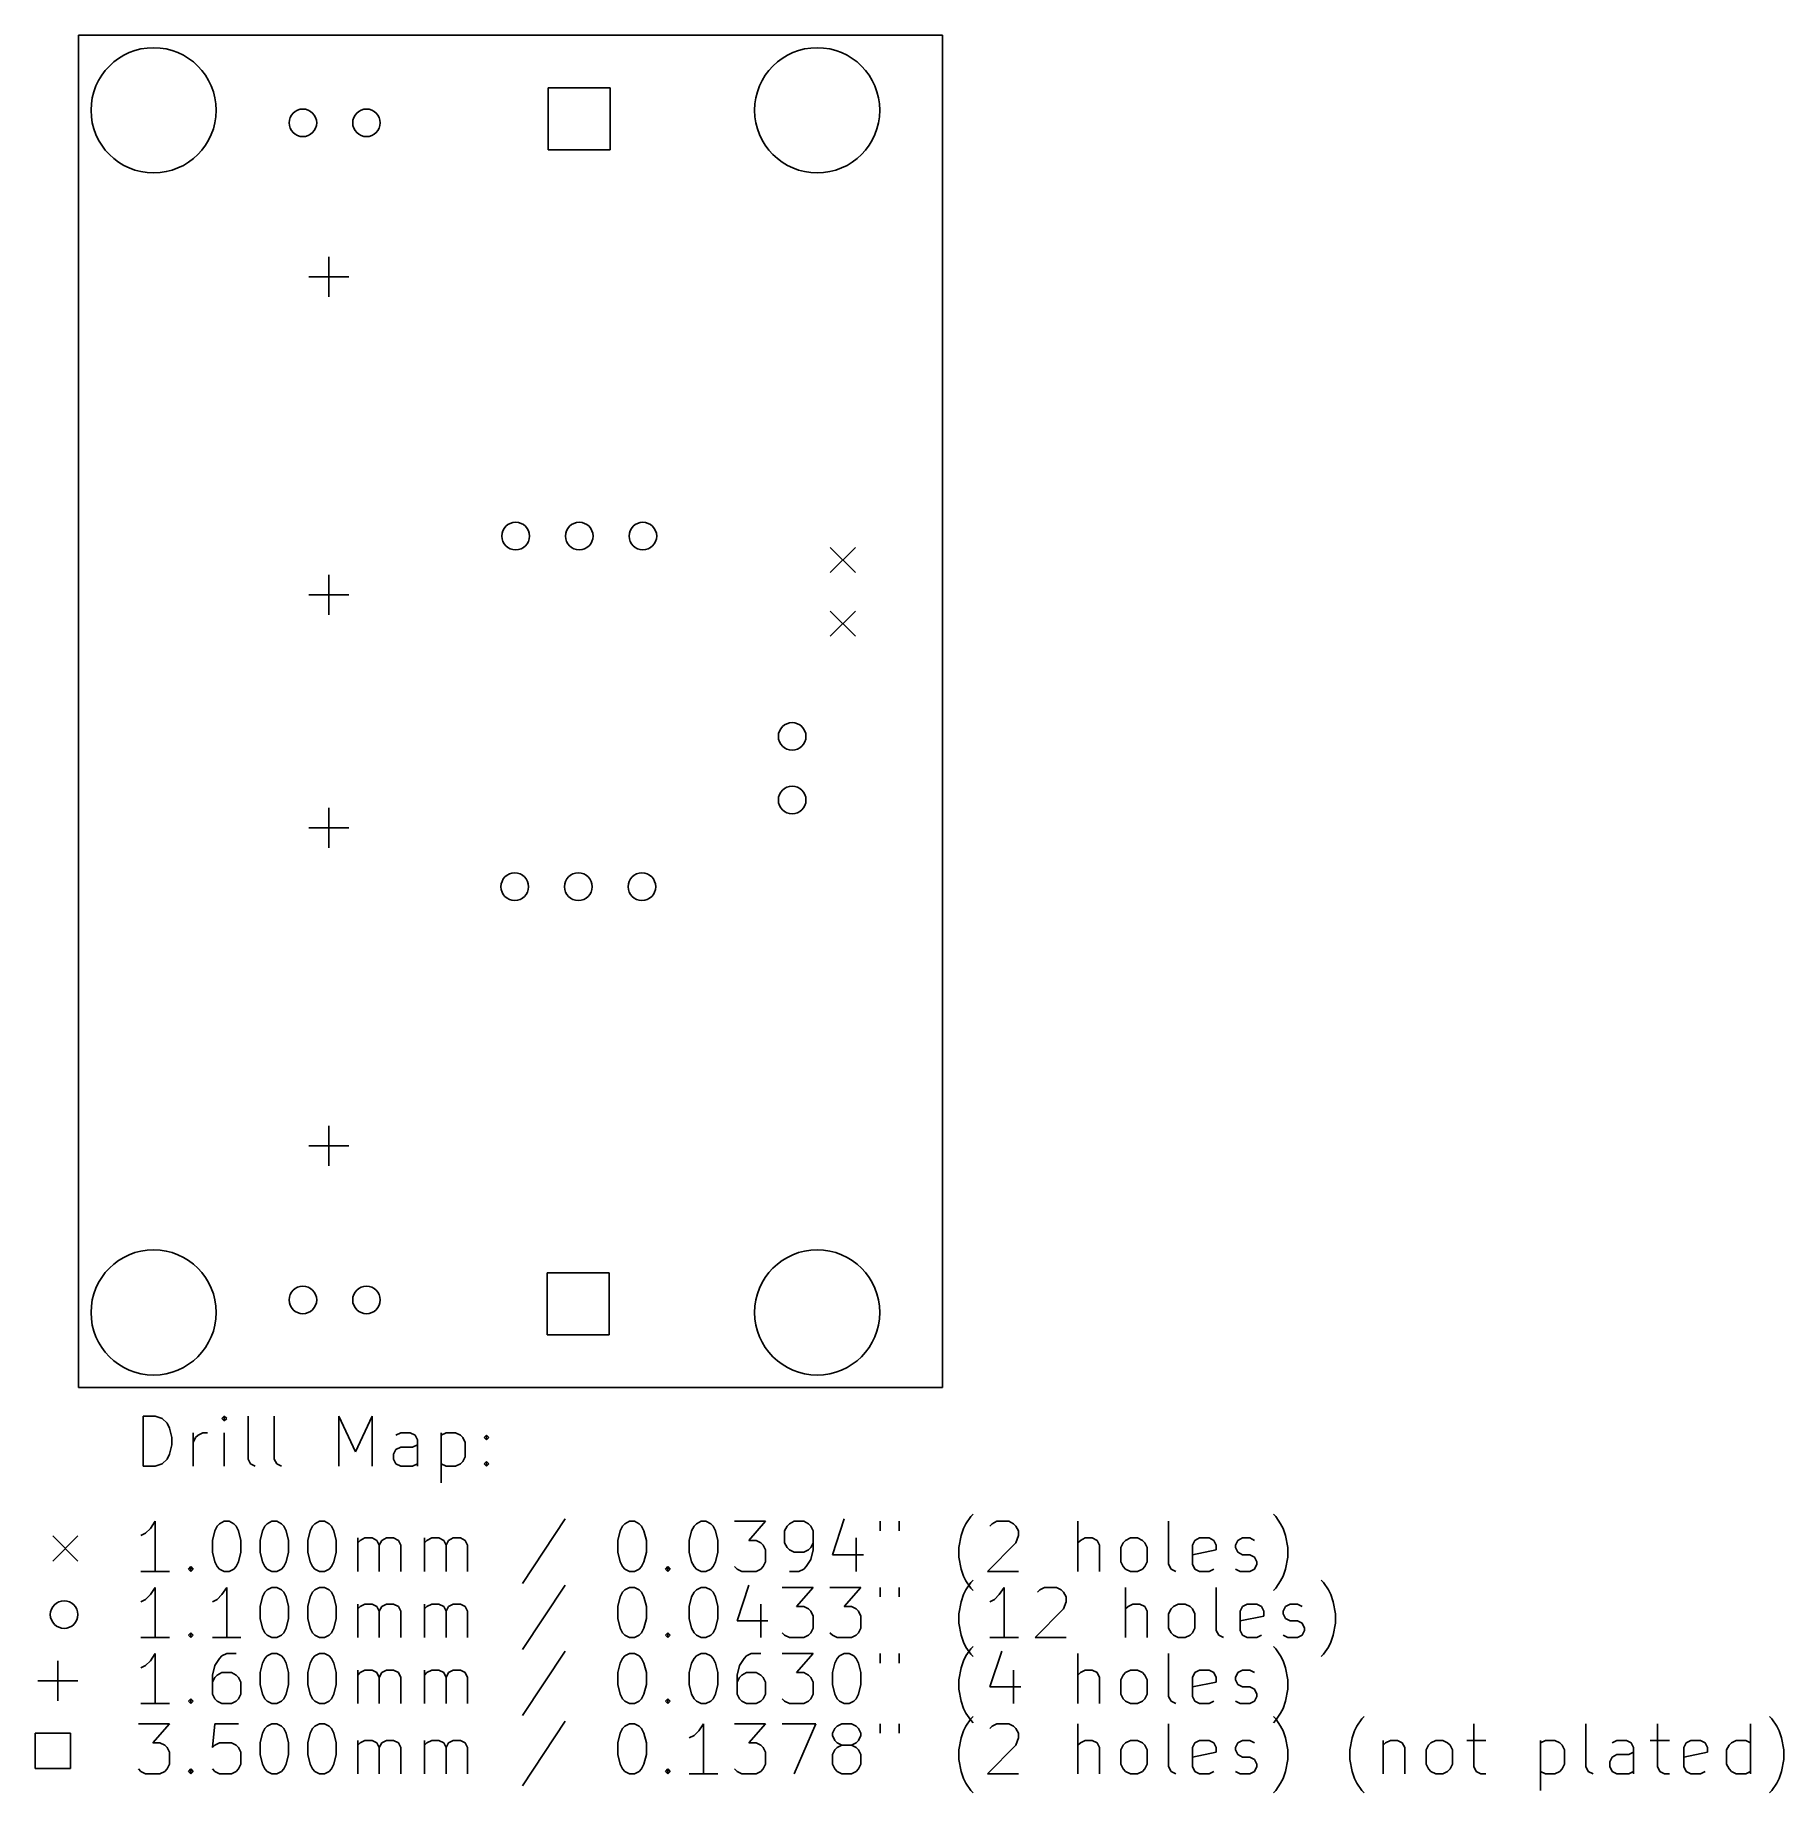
# Model space of a CAD drawing. Extents: x 5.15 to 7.9, y -4.38 to -1.61.
import ezdxf

# ---------------------------------------------------------------- set-up
doc = ezdxf.new("R2010")
doc.units = 0
doc.header["$MEASUREMENT"] = 0
doc.layers.add('BLACK', color=7, linetype='CONTINUOUS')

msp = doc.modelspace()

# ---------------------------------------------------------------- linework, layer by layer
at = {"layer": 'BLACK', "linetype": 'CONTINUOUS'}
for p, q in [((5.2165, -1.6142), (6.5748, -1.6142)), ((5.2165, -3.7402), (5.2165, -1.6142)), ((6.5748, -1.6142), (6.5748, -3.7402)), ((6.0527, -1.697), (5.9552, -1.697)), ((5.9552, -1.697), (5.9552, -1.7944)), ((6.0527, -1.7944), (6.0527, -1.697)), ((5.9552, -1.7944), (6.0527, -1.7944)), ((5.6102, -1.9626), (5.6102, -2.0256)), ((5.5787, -1.9941), (5.6417, -1.9941)), ((6.3986, -2.4197), (6.438, -2.4591)), ((6.438, -2.4197), (6.3986, -2.4591)), ((5.6102, -2.4626), (5.6102, -2.5256)), ((5.5787, -2.4941), (5.6417, -2.4941)), ((6.3986, -2.5197), (6.438, -2.5591)), ((6.438, -2.5197), (6.3986, -2.5591)), ((5.6102, -2.8287), (5.6102, -2.8917)), ((5.5787, -2.8602), (5.6417, -2.8602)), ((5.6102, -3.3287), (5.6102, -3.3917)), ((5.5787, -3.3602), (5.6417, -3.3602)), ((6.0511, -3.5599), (5.9536, -3.5599)), ((5.9536, -3.5599), (5.9536, -3.6574)), ((6.0511, -3.6574), (6.0511, -3.5599)), ((5.9536, -3.6574), (6.0511, -3.6574)), ((6.5748, -3.7402), (5.2165, -3.7402)), ((5.3182, -3.8638), (5.3182, -3.785)), ((5.3182, -3.785), (5.337, -3.785)), ((5.337, -3.785), (5.3482, -3.7888)), ((5.4457, -3.785), (5.442, -3.7888)), ((5.4495, -3.7888), (5.4457, -3.785)), ((5.4457, -3.785), (5.4457, -3.7925)), ((5.4832, -3.8525), (5.4832, -3.785)), ((5.5244, -3.8525), (5.5244, -3.785)), ((5.6257, -3.8638), (5.6257, -3.785)), ((5.6257, -3.785), (5.6519, -3.8413)), ((5.6519, -3.8413), (5.6782, -3.785)), ((5.6782, -3.785), (5.6782, -3.8638)), ((5.3482, -3.7888), (5.3557, -3.7963)), ((5.3557, -3.7963), (5.3595, -3.8038)), ((5.3595, -3.8038), (5.3632, -3.8188)), ((5.397, -3.8638), (5.397, -3.8113)), ((5.4045, -3.815), (5.412, -3.8113)), ((5.412, -3.8113), (5.4195, -3.8113)), ((5.442, -3.7888), (5.4457, -3.7925)), ((5.4457, -3.7925), (5.4495, -3.7888)), ((5.4457, -3.8638), (5.4457, -3.8113)), ((5.7232, -3.8113), (5.7157, -3.815)), ((5.7382, -3.8113), (5.7232, -3.8113)), ((5.7457, -3.815), (5.7382, -3.8113)), ((5.7869, -3.8113), (5.7869, -3.89)), ((5.7869, -3.815), (5.7944, -3.8113)), ((5.7944, -3.8113), (5.8094, -3.8113)), ((5.8094, -3.8113), (5.8169, -3.815)), ((5.3632, -3.83), (5.3595, -3.845)), ((5.3632, -3.8188), (5.3632, -3.83)), ((5.397, -3.8263), (5.4007, -3.8188)), ((5.4007, -3.8188), (5.4045, -3.815)), ((5.7119, -3.845), (5.7157, -3.8375)), ((5.7157, -3.8375), (5.7232, -3.8338)), ((5.7232, -3.8338), (5.7419, -3.8338)), ((5.7419, -3.8338), (5.7494, -3.83)), ((5.7494, -3.8225), (5.7457, -3.815)), ((5.7494, -3.8638), (5.7494, -3.8225)), ((5.8169, -3.815), (5.8207, -3.8188)), ((5.8207, -3.8188), (5.8244, -3.8263)), ((5.8244, -3.8263), (5.8244, -3.8488)), ((5.8544, -3.8188), (5.8582, -3.815)), ((5.8582, -3.8225), (5.8544, -3.8188)), ((5.8582, -3.815), (5.8619, -3.8188)), ((5.8582, -3.815), (5.8582, -3.8225)), ((5.8619, -3.8188), (5.8582, -3.8225)), ((5.337, -3.8638), (5.3182, -3.8638)), ((5.3482, -3.86), (5.337, -3.8638)), ((5.3557, -3.8525), (5.3482, -3.86)), ((5.3595, -3.845), (5.3557, -3.8525)), ((5.4869, -3.86), (5.4832, -3.8525)), ((5.4944, -3.8638), (5.4869, -3.86)), ((5.5282, -3.86), (5.5244, -3.8525)), ((5.5357, -3.8638), (5.5282, -3.86)), ((5.7119, -3.8525), (5.7119, -3.845)), ((5.7157, -3.86), (5.7119, -3.8525)), ((5.7232, -3.8638), (5.7157, -3.86)), ((5.7419, -3.8638), (5.7232, -3.8638)), ((5.7494, -3.86), (5.7419, -3.8638)), ((5.7944, -3.8638), (5.7869, -3.86)), ((5.8094, -3.8638), (5.7944, -3.8638)), ((5.8169, -3.86), (5.8094, -3.8638)), ((5.8207, -3.8563), (5.8169, -3.86)), ((5.8244, -3.8488), (5.8207, -3.8563)), ((5.8544, -3.86), (5.8582, -3.8563)), ((5.8582, -3.8638), (5.8544, -3.86)), ((5.8582, -3.8563), (5.8619, -3.86)), ((5.8582, -3.8563), (5.8582, -3.8638)), ((5.8619, -3.86), (5.8582, -3.8638)), ((5.337, -3.9504), (5.3295, -3.9616)), ((5.337, -4.0291), (5.337, -3.9504)), ((5.4382, -3.9541), (5.4457, -3.9504)), ((5.4457, -3.9504), (5.4532, -3.9504)), ((5.4532, -3.9504), (5.4607, -3.9541)), ((5.5132, -3.9541), (5.5207, -3.9504)), ((5.5207, -3.9504), (5.5282, -3.9504)), ((5.5282, -3.9504), (5.5357, -3.9541)), ((5.5882, -3.9541), (5.5957, -3.9504)), ((5.5957, -3.9504), (5.6032, -3.9504)), ((5.6032, -3.9504), (5.6107, -3.9541)), ((5.9819, -3.9466), (5.9144, -4.0479)), ((6.0756, -3.9541), (6.0831, -3.9504)), ((6.0831, -3.9504), (6.0906, -3.9504)), ((6.0906, -3.9504), (6.0981, -3.9541)), ((6.1881, -3.9541), (6.1956, -3.9504)), ((6.1956, -3.9504), (6.2031, -3.9504)), ((6.2031, -3.9504), (6.2106, -3.9541)), ((6.2481, -3.9504), (6.2968, -3.9504)), ((6.2968, -3.9504), (6.2706, -3.9804)), ((6.3418, -3.9504), (6.3343, -3.9541)), ((6.3568, -3.9504), (6.3418, -3.9504)), ((6.3643, -3.9541), (6.3568, -3.9504)), ((6.4206, -3.9466), (6.4018, -4.0029)), ((6.4768, -3.9504), (6.4768, -3.9654)), ((6.5068, -3.9504), (6.5068, -3.9654)), ((6.6118, -3.9541), (6.6193, -3.9429)), ((6.6193, -3.9429), (6.6231, -3.9391)), ((6.6531, -3.9541), (6.6606, -3.9504)), ((6.6606, -3.9504), (6.6793, -3.9504)), ((6.6793, -3.9504), (6.6868, -3.9541)), ((6.788, -4.0291), (6.788, -3.9504)), ((6.9305, -4.0179), (6.9305, -3.9504)), ((7.0992, -3.9429), (7.0955, -3.9391)), ((7.1067, -3.9541), (7.0992, -3.9429)), ((5.1762, -3.9734), (5.2156, -4.0128)), ((5.2156, -3.9734), (5.1762, -4.0128)), ((5.322, -3.9691), (5.3145, -3.9729)), ((5.3295, -3.9616), (5.322, -3.9691)), ((5.427, -3.9804), (5.4307, -3.9654)), ((5.4307, -3.9654), (5.4345, -3.9579)), ((5.4345, -3.9579), (5.4382, -3.9541)), ((5.4607, -3.9541), (5.4645, -3.9579)), ((5.4645, -3.9579), (5.4682, -3.9654)), ((5.4682, -3.9654), (5.4719, -3.9804)), ((5.5019, -3.9804), (5.5057, -3.9654)), ((5.5057, -3.9654), (5.5094, -3.9579)), ((5.5094, -3.9579), (5.5132, -3.9541)), ((5.5357, -3.9541), (5.5394, -3.9579)), ((5.5394, -3.9579), (5.5432, -3.9654)), ((5.5432, -3.9654), (5.5469, -3.9804)), ((5.5769, -3.9804), (5.5807, -3.9654)), ((5.5807, -3.9654), (5.5844, -3.9579)), ((5.5844, -3.9579), (5.5882, -3.9541)), ((5.6107, -3.9541), (5.6144, -3.9579)), ((5.6144, -3.9579), (5.6182, -3.9654)), ((5.6182, -3.9654), (5.6219, -3.9804)), ((5.6557, -4.0291), (5.6557, -3.9766)), ((5.6594, -3.9804), (5.6669, -3.9766)), ((5.6669, -3.9766), (5.6782, -3.9766)), ((5.6782, -3.9766), (5.6857, -3.9804)), ((5.6932, -3.9804), (5.7007, -3.9766)), ((5.7007, -3.9766), (5.7119, -3.9766)), ((5.7119, -3.9766), (5.7194, -3.9804)), ((5.7607, -4.0291), (5.7607, -3.9766)), ((5.7644, -3.9804), (5.7719, -3.9766)), ((5.7719, -3.9766), (5.7832, -3.9766)), ((5.7832, -3.9766), (5.7907, -3.9804)), ((5.7982, -3.9804), (5.8057, -3.9766)), ((5.8057, -3.9766), (5.8169, -3.9766)), ((5.8169, -3.9766), (5.8244, -3.9804)), ((6.0644, -3.9804), (6.0681, -3.9654)), ((6.0681, -3.9654), (6.0719, -3.9579)), ((6.0719, -3.9579), (6.0756, -3.9541)), ((6.0981, -3.9541), (6.1019, -3.9579)), ((6.1019, -3.9579), (6.1056, -3.9654)), ((6.1056, -3.9654), (6.1094, -3.9804)), ((6.1769, -3.9804), (6.1806, -3.9654)), ((6.1806, -3.9654), (6.1844, -3.9579)), ((6.1844, -3.9579), (6.1881, -3.9541)), ((6.2106, -3.9541), (6.2144, -3.9579)), ((6.2144, -3.9579), (6.2181, -3.9654)), ((6.2181, -3.9654), (6.2219, -3.9804)), ((6.3306, -3.9579), (6.3268, -3.9654)), ((6.3268, -3.9654), (6.3268, -3.9841)), ((6.3343, -3.9541), (6.3306, -3.9579)), ((6.3681, -3.9579), (6.3643, -3.9541)), ((6.3718, -3.9654), (6.3681, -3.9579)), ((6.3718, -3.9954), (6.3718, -3.9654)), ((6.4393, -3.9766), (6.4393, -4.0291)), ((6.6006, -3.9916), (6.6043, -3.9729)), ((6.6043, -3.9729), (6.6081, -3.9616)), ((6.6081, -3.9616), (6.6118, -3.9541)), ((6.6493, -3.9579), (6.6531, -3.9541)), ((6.6868, -3.9541), (6.6905, -3.9579)), ((6.6905, -3.9579), (6.6943, -3.9654)), ((6.6943, -3.9729), (6.6905, -3.9841)), ((6.6943, -3.9654), (6.6943, -3.9729)), ((6.7993, -3.9766), (6.7918, -3.9804)), ((6.8105, -3.9766), (6.7993, -3.9766)), ((6.818, -3.9804), (6.8105, -3.9766)), ((6.863, -3.9804), (6.8705, -3.9766)), ((6.8705, -3.9766), (6.8818, -3.9766)), ((6.8818, -3.9766), (6.8893, -3.9804)), ((6.9718, -3.9804), (6.9793, -3.9766)), ((6.9793, -3.9766), (6.9943, -3.9766)), ((6.9943, -3.9766), (7.0018, -3.9804)), ((7.0393, -3.9804), (7.0468, -3.9766)), ((7.0468, -3.9766), (7.058, -3.9766)), ((7.058, -3.9766), (7.0655, -3.9804)), ((7.1105, -3.9616), (7.1067, -3.9541)), ((7.1142, -3.9729), (7.1105, -3.9616)), ((7.118, -3.9916), (7.1142, -3.9729)), ((5.427, -3.9991), (5.427, -3.9804)), ((5.4307, -4.0141), (5.427, -3.9991)), ((5.4719, -3.9991), (5.4682, -4.0141)), ((5.4719, -3.9804), (5.4719, -3.9991)), ((5.5019, -3.9991), (5.5019, -3.9804)), ((5.5057, -4.0141), (5.5019, -3.9991)), ((5.5469, -3.9991), (5.5432, -4.0141)), ((5.5469, -3.9804), (5.5469, -3.9991)), ((5.5769, -3.9991), (5.5769, -3.9804)), ((5.5807, -4.0141), (5.5769, -3.9991)), ((5.6219, -3.9991), (5.6182, -4.0141)), ((5.6219, -3.9804), (5.6219, -3.9991)), ((5.6557, -3.9841), (5.6594, -3.9804)), ((5.6857, -3.9804), (5.6894, -3.9879)), ((5.6894, -3.9879), (5.6932, -3.9804)), ((5.6894, -3.9879), (5.6894, -4.0291)), ((5.7194, -3.9804), (5.7232, -3.9879)), ((5.7232, -3.9879), (5.7232, -4.0291)), ((5.7607, -3.9841), (5.7644, -3.9804)), ((5.7907, -3.9804), (5.7944, -3.9879)), ((5.7944, -3.9879), (5.7982, -3.9804)), ((5.7944, -3.9879), (5.7944, -4.0291)), ((5.8244, -3.9804), (5.8282, -3.9879)), ((5.8282, -3.9879), (5.8282, -4.0291)), ((6.0644, -3.9991), (6.0644, -3.9804)), ((6.0681, -4.0141), (6.0644, -3.9991)), ((6.1094, -3.9991), (6.1056, -4.0141)), ((6.1094, -3.9804), (6.1094, -3.9991)), ((6.1769, -3.9991), (6.1769, -3.9804)), ((6.1806, -4.0141), (6.1769, -3.9991)), ((6.2219, -3.9991), (6.2181, -4.0141)), ((6.2219, -3.9804), (6.2219, -3.9991)), ((6.2706, -3.9804), (6.2818, -3.9804)), ((6.2818, -3.9804), (6.2893, -3.9841)), ((6.2893, -3.9841), (6.2931, -3.9879)), ((6.2931, -3.9879), (6.2968, -3.9954)), ((6.2968, -3.9954), (6.2968, -4.0141)), ((6.3268, -3.9841), (6.3306, -3.9916)), ((6.3306, -3.9916), (6.3343, -3.9954)), ((6.3343, -3.9954), (6.3418, -3.9991)), ((6.3418, -3.9991), (6.3568, -3.9991)), ((6.3568, -3.9991), (6.3643, -3.9954)), ((6.3643, -3.9954), (6.3681, -3.9916)), ((6.3681, -3.9916), (6.3718, -3.9841)), ((6.3681, -4.0104), (6.3718, -3.9954)), ((6.4018, -4.0029), (6.4506, -4.0029)), ((6.6006, -4.0066), (6.6006, -3.9916)), ((6.6905, -3.9841), (6.6456, -4.0291)), ((6.7918, -3.9804), (6.788, -3.9841)), ((6.8218, -3.9879), (6.818, -3.9804)), ((6.8218, -4.0291), (6.8218, -3.9879)), ((6.8555, -3.9916), (6.8593, -3.9841)), ((6.8555, -4.0141), (6.8555, -3.9916)), ((6.8593, -3.9841), (6.863, -3.9804)), ((6.8893, -3.9804), (6.893, -3.9841)), ((6.893, -3.9841), (6.8968, -3.9916)), ((6.8968, -3.9916), (6.8968, -4.0141)), ((6.968, -3.9879), (6.9718, -3.9804)), ((6.968, -4.0179), (6.968, -3.9879)), ((7.0055, -3.9954), (6.968, -4.0029)), ((7.0018, -3.9804), (7.0055, -3.9879)), ((7.0055, -3.9879), (7.0055, -3.9954)), ((7.0355, -3.9879), (7.0393, -3.9804)), ((7.0355, -3.9916), (7.0355, -3.9879)), ((7.0393, -3.9991), (7.0355, -3.9916)), ((7.0468, -4.0029), (7.0393, -3.9991)), ((7.058, -4.0029), (7.0468, -4.0029)), ((7.0655, -4.0066), (7.058, -4.0029)), ((7.118, -4.0066), (7.118, -3.9916)), ((5.3595, -4.0291), (5.3145, -4.0291)), ((5.3895, -4.0254), (5.3932, -4.0216)), ((5.3932, -4.0291), (5.3895, -4.0254)), ((5.3932, -4.0216), (5.397, -4.0254)), ((5.3932, -4.0216), (5.3932, -4.0291)), ((5.397, -4.0254), (5.3932, -4.0291)), ((5.4345, -4.0216), (5.4307, -4.0141)), ((5.4382, -4.0254), (5.4345, -4.0216)), ((5.4457, -4.0291), (5.4382, -4.0254)), ((5.4532, -4.0291), (5.4457, -4.0291)), ((5.4607, -4.0254), (5.4532, -4.0291)), ((5.4645, -4.0216), (5.4607, -4.0254)), ((5.4682, -4.0141), (5.4645, -4.0216)), ((5.5094, -4.0216), (5.5057, -4.0141)), ((5.5132, -4.0254), (5.5094, -4.0216)), ((5.5207, -4.0291), (5.5132, -4.0254)), ((5.5282, -4.0291), (5.5207, -4.0291)), ((5.5357, -4.0254), (5.5282, -4.0291)), ((5.5394, -4.0216), (5.5357, -4.0254)), ((5.5432, -4.0141), (5.5394, -4.0216)), ((5.5844, -4.0216), (5.5807, -4.0141)), ((5.5882, -4.0254), (5.5844, -4.0216)), ((5.5957, -4.0291), (5.5882, -4.0254)), ((5.6032, -4.0291), (5.5957, -4.0291)), ((5.6107, -4.0254), (5.6032, -4.0291)), ((5.6144, -4.0216), (5.6107, -4.0254)), ((5.6182, -4.0141), (5.6144, -4.0216)), ((6.0719, -4.0216), (6.0681, -4.0141)), ((6.0756, -4.0254), (6.0719, -4.0216)), ((6.0831, -4.0291), (6.0756, -4.0254)), ((6.0906, -4.0291), (6.0831, -4.0291)), ((6.0981, -4.0254), (6.0906, -4.0291)), ((6.1019, -4.0216), (6.0981, -4.0254)), ((6.1056, -4.0141), (6.1019, -4.0216)), ((6.1394, -4.0254), (6.1431, -4.0216)), ((6.1431, -4.0291), (6.1394, -4.0254)), ((6.1431, -4.0216), (6.1469, -4.0254)), ((6.1431, -4.0216), (6.1431, -4.0291)), ((6.1469, -4.0254), (6.1431, -4.0291)), ((6.1844, -4.0216), (6.1806, -4.0141)), ((6.1881, -4.0254), (6.1844, -4.0216)), ((6.1956, -4.0291), (6.1881, -4.0254)), ((6.2031, -4.0291), (6.1956, -4.0291)), ((6.2106, -4.0254), (6.2031, -4.0291)), ((6.2144, -4.0216), (6.2106, -4.0254)), ((6.2181, -4.0141), (6.2144, -4.0216)), ((6.2519, -4.0254), (6.2481, -4.0216)), ((6.2594, -4.0291), (6.2519, -4.0254)), ((6.2818, -4.0291), (6.2594, -4.0291)), ((6.2893, -4.0254), (6.2818, -4.0291)), ((6.2931, -4.0216), (6.2893, -4.0254)), ((6.2968, -4.0141), (6.2931, -4.0216)), ((6.3343, -4.0291), (6.3493, -4.0291)), ((6.3493, -4.0291), (6.3568, -4.0254)), ((6.3568, -4.0254), (6.3606, -4.0216)), ((6.3606, -4.0216), (6.3681, -4.0104)), ((6.6043, -4.0254), (6.6006, -4.0066)), ((6.6081, -4.0366), (6.6043, -4.0254)), ((6.6456, -4.0291), (6.6943, -4.0291)), ((6.8593, -4.0216), (6.8555, -4.0141)), ((6.863, -4.0254), (6.8593, -4.0216)), ((6.8705, -4.0291), (6.863, -4.0254)), ((6.8818, -4.0291), (6.8705, -4.0291)), ((6.8893, -4.0254), (6.8818, -4.0291)), ((6.893, -4.0216), (6.8893, -4.0254)), ((6.8968, -4.0141), (6.893, -4.0216)), ((6.9343, -4.0254), (6.9305, -4.0179)), ((6.9418, -4.0291), (6.9343, -4.0254)), ((6.9718, -4.0254), (6.968, -4.0179)), ((6.9793, -4.0291), (6.9718, -4.0254)), ((6.9943, -4.0291), (6.9793, -4.0291)), ((7.0018, -4.0254), (6.9943, -4.0291)), ((7.0355, -4.0254), (7.043, -4.0291)), ((7.043, -4.0291), (7.058, -4.0291)), ((7.058, -4.0291), (7.0655, -4.0254)), ((7.0693, -4.0141), (7.0655, -4.0066)), ((7.0655, -4.0254), (7.0693, -4.0179)), ((7.0693, -4.0179), (7.0693, -4.0141)), ((7.1105, -4.0366), (7.1142, -4.0254)), ((7.1142, -4.0254), (7.118, -4.0066)), ((5.337, -4.0543), (5.3295, -4.0656)), ((5.337, -4.1331), (5.337, -4.0543)), ((5.4495, -4.0543), (5.442, -4.0656)), ((5.4495, -4.1331), (5.4495, -4.0543)), ((5.5094, -4.0618), (5.5132, -4.0581)), ((5.5132, -4.0581), (5.5207, -4.0543)), ((5.5207, -4.0543), (5.5282, -4.0543)), ((5.5282, -4.0543), (5.5357, -4.0581)), ((5.5357, -4.0581), (5.5394, -4.0618)), ((5.5844, -4.0618), (5.5882, -4.0581)), ((5.5882, -4.0581), (5.5957, -4.0543)), ((5.5957, -4.0543), (5.6032, -4.0543)), ((5.6032, -4.0543), (5.6107, -4.0581)), ((5.6107, -4.0581), (5.6144, -4.0618)), ((5.9819, -4.0506), (5.9144, -4.1518)), ((6.0719, -4.0618), (6.0756, -4.0581)), ((6.0756, -4.0581), (6.0831, -4.0543)), ((6.0831, -4.0543), (6.0906, -4.0543)), ((6.0906, -4.0543), (6.0981, -4.0581)), ((6.0981, -4.0581), (6.1019, -4.0618)), ((6.1844, -4.0618), (6.1881, -4.0581)), ((6.1881, -4.0581), (6.1956, -4.0543)), ((6.1956, -4.0543), (6.2031, -4.0543)), ((6.2031, -4.0543), (6.2106, -4.0581)), ((6.2106, -4.0581), (6.2144, -4.0618)), ((6.2706, -4.0506), (6.2519, -4.1068)), ((6.3231, -4.0543), (6.3718, -4.0543)), ((6.3718, -4.0543), (6.3456, -4.0843)), ((6.3981, -4.0543), (6.4468, -4.0543)), ((6.4468, -4.0543), (6.4206, -4.0843)), ((6.4768, -4.0543), (6.4768, -4.0693)), ((6.5068, -4.0543), (6.5068, -4.0693)), ((6.6118, -4.0441), (6.6081, -4.0366)), ((6.6081, -4.0656), (6.6118, -4.0581)), ((6.6193, -4.0554), (6.6118, -4.0441)), ((6.6118, -4.0581), (6.6193, -4.0468)), ((6.6193, -4.0468), (6.6231, -4.0431)), ((6.6231, -4.0591), (6.6193, -4.0554)), ((6.6718, -4.0543), (6.6643, -4.0656)), ((6.6718, -4.1331), (6.6718, -4.0543)), ((6.7243, -4.0618), (6.728, -4.0581)), ((6.728, -4.0581), (6.7355, -4.0543)), ((6.7355, -4.0543), (6.7543, -4.0543)), ((6.7543, -4.0543), (6.7618, -4.0581)), ((6.7618, -4.0581), (6.7655, -4.0618)), ((6.863, -4.1331), (6.863, -4.0543)), ((7.0055, -4.1218), (7.0055, -4.0543)), ((7.0955, -4.0591), (7.0992, -4.0554)), ((7.0992, -4.0554), (7.1067, -4.0441)), ((7.1067, -4.0441), (7.1105, -4.0366)), ((7.1742, -4.0468), (7.1705, -4.0431)), ((7.1817, -4.0581), (7.1742, -4.0468)), ((7.1855, -4.0656), (7.1817, -4.0581)), ((5.322, -4.0731), (5.3145, -4.0768)), ((5.3295, -4.0656), (5.322, -4.0731)), ((5.4345, -4.0731), (5.427, -4.0768)), ((5.442, -4.0656), (5.4345, -4.0731)), ((5.5019, -4.0843), (5.5057, -4.0693)), ((5.5019, -4.1031), (5.5019, -4.0843)), ((5.5057, -4.0693), (5.5094, -4.0618)), ((5.5394, -4.0618), (5.5432, -4.0693)), ((5.5432, -4.0693), (5.5469, -4.0843)), ((5.5469, -4.0843), (5.5469, -4.1031)), ((5.5769, -4.0843), (5.5807, -4.0693)), ((5.5769, -4.1031), (5.5769, -4.0843)), ((5.5807, -4.0693), (5.5844, -4.0618)), ((5.6144, -4.0618), (5.6182, -4.0693)), ((5.6182, -4.0693), (5.6219, -4.0843)), ((5.6219, -4.0843), (5.6219, -4.1031)), ((5.6557, -4.1331), (5.6557, -4.0806)), ((5.6557, -4.0881), (5.6594, -4.0843)), ((5.6594, -4.0843), (5.6669, -4.0806)), ((5.6669, -4.0806), (5.6782, -4.0806)), ((5.6782, -4.0806), (5.6857, -4.0843)), ((5.6857, -4.0843), (5.6894, -4.0918)), ((5.6894, -4.0918), (5.6932, -4.0843)), ((5.6932, -4.0843), (5.7007, -4.0806)), ((5.7007, -4.0806), (5.7119, -4.0806)), ((5.7119, -4.0806), (5.7194, -4.0843)), ((5.7194, -4.0843), (5.7232, -4.0918)), ((5.7607, -4.1331), (5.7607, -4.0806)), ((5.7607, -4.0881), (5.7644, -4.0843)), ((5.7644, -4.0843), (5.7719, -4.0806)), ((5.7719, -4.0806), (5.7832, -4.0806)), ((5.7832, -4.0806), (5.7907, -4.0843)), ((5.7907, -4.0843), (5.7944, -4.0918)), ((5.7944, -4.0918), (5.7982, -4.0843)), ((5.7982, -4.0843), (5.8057, -4.0806)), ((5.8057, -4.0806), (5.8169, -4.0806)), ((5.8169, -4.0806), (5.8244, -4.0843)), ((5.8244, -4.0843), (5.8282, -4.0918)), ((6.0644, -4.0843), (6.0681, -4.0693)), ((6.0644, -4.1031), (6.0644, -4.0843)), ((6.0681, -4.0693), (6.0719, -4.0618)), ((6.1019, -4.0618), (6.1056, -4.0693)), ((6.1056, -4.0693), (6.1094, -4.0843)), ((6.1094, -4.0843), (6.1094, -4.1031)), ((6.1769, -4.0843), (6.1806, -4.0693)), ((6.1769, -4.1031), (6.1769, -4.0843)), ((6.1806, -4.0693), (6.1844, -4.0618)), ((6.2144, -4.0618), (6.2181, -4.0693)), ((6.2181, -4.0693), (6.2219, -4.0843)), ((6.2219, -4.0843), (6.2219, -4.1031)), ((6.2893, -4.0806), (6.2893, -4.1331)), ((6.3456, -4.0843), (6.3568, -4.0843)), ((6.3568, -4.0843), (6.3643, -4.0881)), ((6.3643, -4.0881), (6.3681, -4.0918)), ((6.4206, -4.0843), (6.4318, -4.0843)), ((6.4318, -4.0843), (6.4393, -4.0881)), ((6.4393, -4.0881), (6.4431, -4.0918)), ((6.6006, -4.0956), (6.6043, -4.0768)), ((6.6043, -4.0768), (6.6081, -4.0656)), ((6.6568, -4.0731), (6.6493, -4.0768)), ((6.6643, -4.0656), (6.6568, -4.0731)), ((6.7655, -4.0881), (6.7205, -4.1331)), ((6.7655, -4.0618), (6.7693, -4.0693)), ((6.7693, -4.0768), (6.7655, -4.0881)), ((6.7693, -4.0693), (6.7693, -4.0768)), ((6.8668, -4.0843), (6.863, -4.0881)), ((6.8743, -4.0806), (6.8668, -4.0843)), ((6.8855, -4.0806), (6.8743, -4.0806)), ((6.893, -4.0843), (6.8855, -4.0806)), ((6.8968, -4.0918), (6.893, -4.0843)), ((6.9305, -4.0956), (6.9343, -4.0881)), ((6.9343, -4.0881), (6.938, -4.0843)), ((6.938, -4.0843), (6.9455, -4.0806)), ((6.9455, -4.0806), (6.9568, -4.0806)), ((6.9568, -4.0806), (6.9643, -4.0843)), ((6.9643, -4.0843), (6.968, -4.0881)), ((6.968, -4.0881), (6.9718, -4.0956)), ((7.043, -4.0918), (7.0468, -4.0843)), ((7.0468, -4.0843), (7.0543, -4.0806)), ((7.0543, -4.0806), (7.0693, -4.0806)), ((7.0693, -4.0806), (7.0767, -4.0843)), ((7.0767, -4.0843), (7.0805, -4.0918)), ((7.1105, -4.0918), (7.1142, -4.0843)), ((7.1142, -4.0843), (7.1217, -4.0806)), ((7.1217, -4.0806), (7.133, -4.0806)), ((7.133, -4.0806), (7.1405, -4.0843)), ((7.1892, -4.0768), (7.1855, -4.0656)), ((7.193, -4.0956), (7.1892, -4.0768)), ((5.5057, -4.1181), (5.5019, -4.1031)), ((5.5469, -4.1031), (5.5432, -4.1181)), ((5.5807, -4.1181), (5.5769, -4.1031)), ((5.6219, -4.1031), (5.6182, -4.1181)), ((5.6894, -4.0918), (5.6894, -4.1331)), ((5.7232, -4.0918), (5.7232, -4.1331)), ((5.7944, -4.0918), (5.7944, -4.1331)), ((5.8282, -4.0918), (5.8282, -4.1331)), ((6.0681, -4.1181), (6.0644, -4.1031)), ((6.1094, -4.1031), (6.1056, -4.1181)), ((6.1806, -4.1181), (6.1769, -4.1031)), ((6.2219, -4.1031), (6.2181, -4.1181)), ((6.2519, -4.1068), (6.3006, -4.1068)), ((6.3681, -4.0918), (6.3718, -4.0993)), ((6.3718, -4.0993), (6.3718, -4.1181)), ((6.4431, -4.0918), (6.4468, -4.0993)), ((6.4468, -4.0993), (6.4468, -4.1181)), ((6.6006, -4.1106), (6.6006, -4.0956)), ((6.6043, -4.1293), (6.6006, -4.1106)), ((6.8968, -4.1331), (6.8968, -4.0918)), ((6.9305, -4.1181), (6.9305, -4.0956)), ((6.9718, -4.0956), (6.9718, -4.1181)), ((7.043, -4.1218), (7.043, -4.0918)), ((7.0805, -4.0993), (7.043, -4.1068)), ((7.0805, -4.0918), (7.0805, -4.0993)), ((7.1105, -4.0956), (7.1105, -4.0918)), ((7.1142, -4.1031), (7.1105, -4.0956)), ((7.1217, -4.1068), (7.1142, -4.1031)), ((7.133, -4.1068), (7.1217, -4.1068)), ((7.1405, -4.1106), (7.133, -4.1068)), ((7.1442, -4.1181), (7.1405, -4.1106)), ((7.1892, -4.1293), (7.193, -4.1106)), ((7.193, -4.1106), (7.193, -4.0956)), ((5.3595, -4.1331), (5.3145, -4.1331)), ((5.3895, -4.1293), (5.3932, -4.1256)), ((5.3932, -4.1331), (5.3895, -4.1293)), ((5.3932, -4.1256), (5.397, -4.1293)), ((5.3932, -4.1256), (5.3932, -4.1331)), ((5.397, -4.1293), (5.3932, -4.1331)), ((5.4719, -4.1331), (5.427, -4.1331)), ((5.5094, -4.1256), (5.5057, -4.1181)), ((5.5132, -4.1293), (5.5094, -4.1256)), ((5.5207, -4.1331), (5.5132, -4.1293)), ((5.5282, -4.1331), (5.5207, -4.1331)), ((5.5357, -4.1293), (5.5282, -4.1331)), ((5.5394, -4.1256), (5.5357, -4.1293)), ((5.5432, -4.1181), (5.5394, -4.1256)), ((5.5844, -4.1256), (5.5807, -4.1181)), ((5.5882, -4.1293), (5.5844, -4.1256)), ((5.5957, -4.1331), (5.5882, -4.1293)), ((5.6032, -4.1331), (5.5957, -4.1331)), ((5.6107, -4.1293), (5.6032, -4.1331)), ((5.6144, -4.1256), (5.6107, -4.1293)), ((5.6182, -4.1181), (5.6144, -4.1256)), ((6.0719, -4.1256), (6.0681, -4.1181)), ((6.0756, -4.1293), (6.0719, -4.1256)), ((6.0831, -4.1331), (6.0756, -4.1293)), ((6.0906, -4.1331), (6.0831, -4.1331)), ((6.0981, -4.1293), (6.0906, -4.1331)), ((6.1019, -4.1256), (6.0981, -4.1293)), ((6.1056, -4.1181), (6.1019, -4.1256)), ((6.1394, -4.1293), (6.1431, -4.1256)), ((6.1431, -4.1331), (6.1394, -4.1293)), ((6.1431, -4.1256), (6.1469, -4.1293)), ((6.1431, -4.1256), (6.1431, -4.1331)), ((6.1469, -4.1293), (6.1431, -4.1331)), ((6.1844, -4.1256), (6.1806, -4.1181)), ((6.1881, -4.1293), (6.1844, -4.1256)), ((6.1956, -4.1331), (6.1881, -4.1293)), ((6.2031, -4.1331), (6.1956, -4.1331)), ((6.2106, -4.1293), (6.2031, -4.1331)), ((6.2144, -4.1256), (6.2106, -4.1293)), ((6.2181, -4.1181), (6.2144, -4.1256)), ((6.3268, -4.1293), (6.3231, -4.1256)), ((6.3343, -4.1331), (6.3268, -4.1293)), ((6.3568, -4.1331), (6.3343, -4.1331)), ((6.3643, -4.1293), (6.3568, -4.1331)), ((6.3681, -4.1256), (6.3643, -4.1293)), ((6.3718, -4.1181), (6.3681, -4.1256)), ((6.4018, -4.1293), (6.3981, -4.1256)), ((6.4093, -4.1331), (6.4018, -4.1293)), ((6.4318, -4.1331), (6.4093, -4.1331)), ((6.4393, -4.1293), (6.4318, -4.1331)), ((6.4431, -4.1256), (6.4393, -4.1293)), ((6.4468, -4.1181), (6.4431, -4.1256)), ((6.6081, -4.1406), (6.6043, -4.1293)), ((6.6118, -4.1481), (6.6081, -4.1406)), ((6.6943, -4.1331), (6.6493, -4.1331)), ((6.7205, -4.1331), (6.7693, -4.1331)), ((6.9343, -4.1256), (6.9305, -4.1181)), ((6.938, -4.1293), (6.9343, -4.1256)), ((6.9455, -4.1331), (6.938, -4.1293)), ((6.9568, -4.1331), (6.9455, -4.1331)), ((6.9643, -4.1293), (6.9568, -4.1331)), ((6.968, -4.1256), (6.9643, -4.1293)), ((6.9718, -4.1181), (6.968, -4.1256)), ((7.0093, -4.1293), (7.0055, -4.1218)), ((7.0168, -4.1331), (7.0093, -4.1293)), ((7.0468, -4.1293), (7.043, -4.1218)), ((7.0543, -4.1331), (7.0468, -4.1293)), ((7.0693, -4.1331), (7.0543, -4.1331)), ((7.0767, -4.1293), (7.0693, -4.1331)), ((7.1105, -4.1293), (7.118, -4.1331)), ((7.118, -4.1331), (7.133, -4.1331)), ((7.133, -4.1331), (7.1405, -4.1293)), ((7.1405, -4.1293), (7.1442, -4.1218)), ((7.1442, -4.1218), (7.1442, -4.1181)), ((7.1817, -4.1481), (7.1855, -4.1406)), ((7.1855, -4.1406), (7.1892, -4.1293)), ((5.1841, -4.1695), (5.1841, -4.2325)), ((5.3295, -4.1695), (5.322, -4.177)), ((5.337, -4.1583), (5.3295, -4.1695)), ((5.337, -4.237), (5.337, -4.1583)), ((5.4382, -4.1658), (5.4307, -4.177)), ((5.442, -4.162), (5.4382, -4.1658)), ((5.4495, -4.1583), (5.442, -4.162)), ((5.4645, -4.1583), (5.4495, -4.1583)), ((5.5057, -4.1733), (5.5094, -4.1658)), ((5.5094, -4.1658), (5.5132, -4.162)), ((5.5132, -4.162), (5.5207, -4.1583)), ((5.5207, -4.1583), (5.5282, -4.1583)), ((5.5282, -4.1583), (5.5357, -4.162)), ((5.5357, -4.162), (5.5394, -4.1658)), ((5.5394, -4.1658), (5.5432, -4.1733)), ((5.5807, -4.1733), (5.5844, -4.1658)), ((5.5844, -4.1658), (5.5882, -4.162)), ((5.5882, -4.162), (5.5957, -4.1583)), ((5.5957, -4.1583), (5.6032, -4.1583)), ((5.6032, -4.1583), (5.6107, -4.162)), ((5.6107, -4.162), (5.6144, -4.1658)), ((5.6144, -4.1658), (5.6182, -4.1733)), ((5.9819, -4.1545), (5.9144, -4.2557)), ((6.0681, -4.1733), (6.0719, -4.1658)), ((6.0719, -4.1658), (6.0756, -4.162)), ((6.0756, -4.162), (6.0831, -4.1583)), ((6.0831, -4.1583), (6.0906, -4.1583)), ((6.0906, -4.1583), (6.0981, -4.162)), ((6.0981, -4.162), (6.1019, -4.1658)), ((6.1019, -4.1658), (6.1056, -4.1733)), ((6.1806, -4.1733), (6.1844, -4.1658)), ((6.1844, -4.1658), (6.1881, -4.162)), ((6.1881, -4.162), (6.1956, -4.1583)), ((6.1956, -4.1583), (6.2031, -4.1583)), ((6.2031, -4.1583), (6.2106, -4.162)), ((6.2106, -4.162), (6.2144, -4.1658)), ((6.2144, -4.1658), (6.2181, -4.1733)), ((6.2631, -4.1658), (6.2556, -4.177)), ((6.2669, -4.162), (6.2631, -4.1658)), ((6.2743, -4.1583), (6.2669, -4.162)), ((6.2893, -4.1583), (6.2743, -4.1583)), ((6.3231, -4.1583), (6.3718, -4.1583)), ((6.3718, -4.1583), (6.3456, -4.1883)), ((6.4056, -4.1733), (6.4093, -4.1658)), ((6.4093, -4.1658), (6.4131, -4.162)), ((6.4131, -4.162), (6.4206, -4.1583)), ((6.4206, -4.1583), (6.4281, -4.1583)), ((6.4281, -4.1583), (6.4356, -4.162)), ((6.4356, -4.162), (6.4393, -4.1658)), ((6.4393, -4.1658), (6.4431, -4.1733)), ((6.4768, -4.1583), (6.4768, -4.1733)), ((6.5068, -4.1583), (6.5068, -4.1733)), ((6.6043, -4.1808), (6.6081, -4.1695)), ((6.6081, -4.1695), (6.6118, -4.162)), ((6.6193, -4.1593), (6.6118, -4.1481)), ((6.6118, -4.162), (6.6193, -4.1508)), ((6.6193, -4.1508), (6.6231, -4.147)), ((6.6231, -4.1631), (6.6193, -4.1593)), ((6.6681, -4.1545), (6.6493, -4.2108)), ((6.788, -4.237), (6.788, -4.1583)), ((6.9305, -4.2258), (6.9305, -4.1583)), ((7.0992, -4.1508), (7.0955, -4.147)), ((7.1067, -4.162), (7.0992, -4.1508)), ((7.1105, -4.1695), (7.1067, -4.162)), ((7.1142, -4.1808), (7.1105, -4.1695)), ((7.1705, -4.1631), (7.1742, -4.1593)), ((7.1742, -4.1593), (7.1817, -4.1481)), ((5.322, -4.177), (5.3145, -4.1808)), ((5.4307, -4.177), (5.427, -4.192)), ((5.427, -4.192), (5.427, -4.222)), ((5.4307, -4.1958), (5.427, -4.2033)), ((5.4345, -4.192), (5.4307, -4.1958)), ((5.442, -4.1883), (5.4345, -4.192)), ((5.457, -4.1883), (5.442, -4.1883)), ((5.4645, -4.192), (5.457, -4.1883)), ((5.4682, -4.1958), (5.4645, -4.192)), ((5.4719, -4.2033), (5.4682, -4.1958)), ((5.5019, -4.1883), (5.5057, -4.1733)), ((5.5019, -4.207), (5.5019, -4.1883)), ((5.5432, -4.1733), (5.5469, -4.1883)), ((5.5469, -4.1883), (5.5469, -4.207)), ((5.5769, -4.1883), (5.5807, -4.1733)), ((5.5769, -4.207), (5.5769, -4.1883)), ((5.6182, -4.1733), (5.6219, -4.1883)), ((5.6219, -4.1883), (5.6219, -4.207)), ((5.6557, -4.237), (5.6557, -4.1845)), ((5.6557, -4.192), (5.6594, -4.1883)), ((5.6594, -4.1883), (5.6669, -4.1845)), ((5.6669, -4.1845), (5.6782, -4.1845)), ((5.6782, -4.1845), (5.6857, -4.1883)), ((5.6857, -4.1883), (5.6894, -4.1958)), ((5.6894, -4.1958), (5.6932, -4.1883)), ((5.6894, -4.1958), (5.6894, -4.237)), ((5.6932, -4.1883), (5.7007, -4.1845)), ((5.7007, -4.1845), (5.7119, -4.1845)), ((5.7119, -4.1845), (5.7194, -4.1883)), ((5.7194, -4.1883), (5.7232, -4.1958)), ((5.7232, -4.1958), (5.7232, -4.237)), ((5.7607, -4.237), (5.7607, -4.1845)), ((5.7607, -4.192), (5.7644, -4.1883)), ((5.7644, -4.1883), (5.7719, -4.1845)), ((5.7719, -4.1845), (5.7832, -4.1845)), ((5.7832, -4.1845), (5.7907, -4.1883)), ((5.7907, -4.1883), (5.7944, -4.1958)), ((5.7944, -4.1958), (5.7982, -4.1883)), ((5.7944, -4.1958), (5.7944, -4.237)), ((5.7982, -4.1883), (5.8057, -4.1845)), ((5.8057, -4.1845), (5.8169, -4.1845)), ((5.8169, -4.1845), (5.8244, -4.1883)), ((5.8244, -4.1883), (5.8282, -4.1958)), ((5.8282, -4.1958), (5.8282, -4.237)), ((6.0644, -4.1883), (6.0681, -4.1733)), ((6.0644, -4.207), (6.0644, -4.1883)), ((6.1056, -4.1733), (6.1094, -4.1883)), ((6.1094, -4.1883), (6.1094, -4.207)), ((6.1769, -4.1883), (6.1806, -4.1733)), ((6.1769, -4.207), (6.1769, -4.1883)), ((6.2181, -4.1733), (6.2219, -4.1883)), ((6.2219, -4.1883), (6.2219, -4.207)), ((6.2556, -4.177), (6.2519, -4.192)), ((6.2519, -4.192), (6.2519, -4.222)), ((6.2556, -4.1958), (6.2519, -4.2033)), ((6.2594, -4.192), (6.2556, -4.1958)), ((6.2669, -4.1883), (6.2594, -4.192)), ((6.2818, -4.1883), (6.2669, -4.1883)), ((6.2893, -4.192), (6.2818, -4.1883)), ((6.2931, -4.1958), (6.2893, -4.192)), ((6.2968, -4.2033), (6.2931, -4.1958)), ((6.3456, -4.1883), (6.3568, -4.1883)), ((6.3568, -4.1883), (6.3643, -4.192)), ((6.3643, -4.192), (6.3681, -4.1958)), ((6.3681, -4.1958), (6.3718, -4.2033)), ((6.4018, -4.1883), (6.4056, -4.1733)), ((6.4018, -4.207), (6.4018, -4.1883)), ((6.4431, -4.1733), (6.4468, -4.1883)), ((6.4468, -4.1883), (6.4468, -4.207)), ((6.6006, -4.1995), (6.6043, -4.1808)), ((6.6006, -4.2145), (6.6006, -4.1995)), ((6.6868, -4.1845), (6.6868, -4.237)), ((6.7918, -4.1883), (6.788, -4.192)), ((6.7993, -4.1845), (6.7918, -4.1883)), ((6.8105, -4.1845), (6.7993, -4.1845)), ((6.818, -4.1883), (6.8105, -4.1845)), ((6.8218, -4.1958), (6.818, -4.1883)), ((6.8218, -4.237), (6.8218, -4.1958)), ((6.8555, -4.1995), (6.8593, -4.192)), ((6.8555, -4.222), (6.8555, -4.1995)), ((6.8593, -4.192), (6.863, -4.1883)), ((6.863, -4.1883), (6.8705, -4.1845)), ((6.8705, -4.1845), (6.8818, -4.1845)), ((6.8818, -4.1845), (6.8893, -4.1883)), ((6.8893, -4.1883), (6.893, -4.192)), ((6.893, -4.192), (6.8968, -4.1995)), ((6.8968, -4.1995), (6.8968, -4.222)), ((6.968, -4.1958), (6.9718, -4.1883)), ((6.968, -4.2258), (6.968, -4.1958)), ((6.9718, -4.1883), (6.9793, -4.1845)), ((6.9793, -4.1845), (6.9943, -4.1845)), ((6.9943, -4.1845), (7.0018, -4.1883)), ((7.0018, -4.1883), (7.0055, -4.1958)), ((7.0055, -4.1958), (7.0055, -4.2033)), ((7.0355, -4.1958), (7.0393, -4.1883)), ((7.0355, -4.1995), (7.0355, -4.1958)), ((7.0393, -4.207), (7.0355, -4.1995)), ((7.0393, -4.1883), (7.0468, -4.1845)), ((7.0468, -4.1845), (7.058, -4.1845)), ((7.058, -4.1845), (7.0655, -4.1883)), ((7.118, -4.1995), (7.1142, -4.1808)), ((7.118, -4.2145), (7.118, -4.1995)), ((5.1526, -4.201), (5.2156, -4.201)), ((5.427, -4.222), (5.4307, -4.2295)), ((5.4682, -4.2295), (5.4719, -4.222)), ((5.4719, -4.222), (5.4719, -4.2033)), ((5.5057, -4.222), (5.5019, -4.207)), ((5.5094, -4.2295), (5.5057, -4.222)), ((5.5432, -4.222), (5.5394, -4.2295)), ((5.5469, -4.207), (5.5432, -4.222)), ((5.5807, -4.222), (5.5769, -4.207)), ((5.5844, -4.2295), (5.5807, -4.222)), ((5.6182, -4.222), (5.6144, -4.2295)), ((5.6219, -4.207), (5.6182, -4.222)), ((6.0681, -4.222), (6.0644, -4.207)), ((6.0719, -4.2295), (6.0681, -4.222)), ((6.1056, -4.222), (6.1019, -4.2295)), ((6.1094, -4.207), (6.1056, -4.222)), ((6.1806, -4.222), (6.1769, -4.207)), ((6.1844, -4.2295), (6.1806, -4.222)), ((6.2181, -4.222), (6.2144, -4.2295)), ((6.2219, -4.207), (6.2181, -4.222)), ((6.2519, -4.222), (6.2556, -4.2295)), ((6.2931, -4.2295), (6.2968, -4.222)), ((6.2968, -4.222), (6.2968, -4.2033)), ((6.3718, -4.222), (6.3681, -4.2295)), ((6.3718, -4.2033), (6.3718, -4.222)), ((6.4056, -4.222), (6.4018, -4.207)), ((6.4093, -4.2295), (6.4056, -4.222)), ((6.4431, -4.222), (6.4393, -4.2295)), ((6.4468, -4.207), (6.4431, -4.222)), ((6.6043, -4.2333), (6.6006, -4.2145)), ((6.6493, -4.2108), (6.698, -4.2108)), ((6.8593, -4.2295), (6.8555, -4.222)), ((6.8968, -4.222), (6.893, -4.2295)), ((6.9343, -4.2333), (6.9305, -4.2258)), ((7.0055, -4.2033), (6.968, -4.2108)), ((6.9718, -4.2333), (6.968, -4.2258)), ((7.0468, -4.2108), (7.0393, -4.207)), ((7.058, -4.2108), (7.0468, -4.2108)), ((7.0655, -4.2145), (7.058, -4.2108)), ((7.0693, -4.222), (7.0655, -4.2145)), ((7.0655, -4.2333), (7.0693, -4.2258)), ((7.0693, -4.2258), (7.0693, -4.222)), ((7.1142, -4.2333), (7.118, -4.2145)), ((5.3595, -4.237), (5.3145, -4.237)), ((5.3895, -4.2333), (5.3932, -4.2295)), ((5.3932, -4.237), (5.3895, -4.2333)), ((5.3932, -4.2295), (5.397, -4.2333)), ((5.3932, -4.2295), (5.3932, -4.237)), ((5.397, -4.2333), (5.3932, -4.237)), ((5.4307, -4.2295), (5.4345, -4.2333)), ((5.4345, -4.2333), (5.442, -4.237)), ((5.442, -4.237), (5.457, -4.237)), ((5.457, -4.237), (5.4645, -4.2333)), ((5.4645, -4.2333), (5.4682, -4.2295)), ((5.5132, -4.2333), (5.5094, -4.2295)), ((5.5207, -4.237), (5.5132, -4.2333)), ((5.5282, -4.237), (5.5207, -4.237)), ((5.5357, -4.2333), (5.5282, -4.237)), ((5.5394, -4.2295), (5.5357, -4.2333)), ((5.5882, -4.2333), (5.5844, -4.2295)), ((5.5957, -4.237), (5.5882, -4.2333)), ((5.6032, -4.237), (5.5957, -4.237)), ((5.6107, -4.2333), (5.6032, -4.237)), ((5.6144, -4.2295), (5.6107, -4.2333)), ((6.0756, -4.2333), (6.0719, -4.2295)), ((6.0831, -4.237), (6.0756, -4.2333)), ((6.0906, -4.237), (6.0831, -4.237)), ((6.0981, -4.2333), (6.0906, -4.237)), ((6.1019, -4.2295), (6.0981, -4.2333)), ((6.1394, -4.2333), (6.1431, -4.2295)), ((6.1431, -4.237), (6.1394, -4.2333)), ((6.1431, -4.2295), (6.1469, -4.2333)), ((6.1431, -4.2295), (6.1431, -4.237)), ((6.1469, -4.2333), (6.1431, -4.237)), ((6.1881, -4.2333), (6.1844, -4.2295)), ((6.1956, -4.237), (6.1881, -4.2333)), ((6.2031, -4.237), (6.1956, -4.237)), ((6.2106, -4.2333), (6.2031, -4.237)), ((6.2144, -4.2295), (6.2106, -4.2333)), ((6.2556, -4.2295), (6.2594, -4.2333)), ((6.2594, -4.2333), (6.2669, -4.237)), ((6.2669, -4.237), (6.2818, -4.237)), ((6.2818, -4.237), (6.2893, -4.2333)), ((6.2893, -4.2333), (6.2931, -4.2295)), ((6.3268, -4.2333), (6.3231, -4.2295)), ((6.3343, -4.237), (6.3268, -4.2333)), ((6.3568, -4.237), (6.3343, -4.237)), ((6.3643, -4.2333), (6.3568, -4.237)), ((6.3681, -4.2295), (6.3643, -4.2333)), ((6.4131, -4.2333), (6.4093, -4.2295)), ((6.4206, -4.237), (6.4131, -4.2333)), ((6.4281, -4.237), (6.4206, -4.237)), ((6.4356, -4.2333), (6.4281, -4.237)), ((6.4393, -4.2295), (6.4356, -4.2333)), ((6.6081, -4.2445), (6.6043, -4.2333)), ((6.6118, -4.252), (6.6081, -4.2445)), ((6.6193, -4.2632), (6.6118, -4.252)), ((6.863, -4.2333), (6.8593, -4.2295)), ((6.8705, -4.237), (6.863, -4.2333)), ((6.8818, -4.237), (6.8705, -4.237)), ((6.8893, -4.2333), (6.8818, -4.237)), ((6.893, -4.2295), (6.8893, -4.2333)), ((6.9418, -4.237), (6.9343, -4.2333)), ((6.9793, -4.237), (6.9718, -4.2333)), ((6.9943, -4.237), (6.9793, -4.237)), ((7.0018, -4.2333), (6.9943, -4.237)), ((7.0355, -4.2333), (7.043, -4.237)), ((7.043, -4.237), (7.058, -4.237)), ((7.058, -4.237), (7.0655, -4.2333)), ((7.0992, -4.2632), (7.1067, -4.252)), ((7.1067, -4.252), (7.1105, -4.2445)), ((7.1105, -4.2445), (7.1142, -4.2333)), ((5.3107, -4.2685), (5.3595, -4.2685)), ((5.3595, -4.2685), (5.3332, -4.2985)), ((5.4307, -4.2685), (5.427, -4.306)), ((5.4682, -4.2685), (5.4307, -4.2685)), ((5.5057, -4.2835), (5.5094, -4.276)), ((5.5094, -4.276), (5.5132, -4.2722)), ((5.5132, -4.2722), (5.5207, -4.2685)), ((5.5207, -4.2685), (5.5282, -4.2685)), ((5.5282, -4.2685), (5.5357, -4.2722)), ((5.5357, -4.2722), (5.5394, -4.276)), ((5.5394, -4.276), (5.5432, -4.2835)), ((5.5807, -4.2835), (5.5844, -4.276)), ((5.5844, -4.276), (5.5882, -4.2722)), ((5.5882, -4.2722), (5.5957, -4.2685)), ((5.5957, -4.2685), (5.6032, -4.2685)), ((5.6032, -4.2685), (5.6107, -4.2722)), ((5.6107, -4.2722), (5.6144, -4.276)), ((5.6144, -4.276), (5.6182, -4.2835)), ((5.9819, -4.2647), (5.9144, -4.366)), ((6.0681, -4.2835), (6.0719, -4.276)), ((6.0719, -4.276), (6.0756, -4.2722)), ((6.0756, -4.2722), (6.0831, -4.2685)), ((6.0831, -4.2685), (6.0906, -4.2685)), ((6.0906, -4.2685), (6.0981, -4.2722)), ((6.0981, -4.2722), (6.1019, -4.276)), ((6.1019, -4.276), (6.1056, -4.2835)), ((6.1919, -4.2797), (6.1844, -4.2872)), ((6.1994, -4.2685), (6.1919, -4.2797)), ((6.1994, -4.3472), (6.1994, -4.2685)), ((6.2481, -4.2685), (6.2968, -4.2685)), ((6.2968, -4.2685), (6.2706, -4.2985)), ((6.3231, -4.2685), (6.3756, -4.2685)), ((6.3756, -4.2685), (6.3418, -4.3472)), ((6.4018, -4.2835), (6.4056, -4.276)), ((6.4056, -4.276), (6.4093, -4.2722)), ((6.4093, -4.2722), (6.4168, -4.2685)), ((6.4168, -4.2685), (6.4318, -4.2685)), ((6.4318, -4.2685), (6.4393, -4.2722)), ((6.4393, -4.2722), (6.4431, -4.276)), ((6.4431, -4.276), (6.4468, -4.2835)), ((6.4768, -4.2685), (6.4768, -4.2835)), ((6.5068, -4.2685), (6.5068, -4.2835)), ((6.6043, -4.291), (6.6081, -4.2797)), ((6.6081, -4.2797), (6.6118, -4.2722)), ((6.6118, -4.2722), (6.6193, -4.261)), ((6.6193, -4.261), (6.6231, -4.2572)), ((6.6231, -4.267), (6.6193, -4.2632)), ((6.6493, -4.276), (6.6531, -4.2722)), ((6.6531, -4.2722), (6.6606, -4.2685)), ((6.6606, -4.2685), (6.6793, -4.2685)), ((6.6793, -4.2685), (6.6868, -4.2722)), ((6.6868, -4.2722), (6.6905, -4.276)), ((6.6905, -4.276), (6.6943, -4.2835)), ((6.788, -4.3472), (6.788, -4.2685)), ((6.9305, -4.336), (6.9305, -4.2685)), ((7.0992, -4.261), (7.0955, -4.2572)), ((7.0955, -4.267), (7.0992, -4.2632)), ((7.1067, -4.2722), (7.0992, -4.261)), ((7.1105, -4.2797), (7.1067, -4.2722)), ((7.1142, -4.291), (7.1105, -4.2797)), ((7.2192, -4.291), (7.223, -4.2797)), ((7.223, -4.2797), (7.2267, -4.2722)), ((7.2267, -4.2722), (7.2342, -4.261)), ((7.2342, -4.261), (7.238, -4.2572)), ((7.4105, -4.2685), (7.4105, -4.336)), ((7.5867, -4.336), (7.5867, -4.2685)), ((7.6992, -4.2685), (7.6992, -4.336)), ((7.8454, -4.3472), (7.8454, -4.2685)), ((7.8791, -4.261), (7.8754, -4.2572)), ((7.8866, -4.2722), (7.8791, -4.261)), ((7.8904, -4.2797), (7.8866, -4.2722)), ((7.8941, -4.291), (7.8904, -4.2797)), ((5.204, -4.2834), (5.1483, -4.2834)), ((5.1483, -4.2834), (5.1483, -4.3391)), ((5.204, -4.3391), (5.204, -4.2834)), ((5.3332, -4.2985), (5.3445, -4.2985)), ((5.3445, -4.2985), (5.352, -4.3022)), ((5.352, -4.3022), (5.3557, -4.306)), ((5.3557, -4.306), (5.3595, -4.3135)), ((5.427, -4.306), (5.4307, -4.3022)), ((5.4307, -4.3022), (5.4382, -4.2985)), ((5.4382, -4.2985), (5.457, -4.2985)), ((5.457, -4.2985), (5.4645, -4.3022)), ((5.4645, -4.3022), (5.4682, -4.306)), ((5.4682, -4.306), (5.4719, -4.3135)), ((5.5019, -4.2985), (5.5057, -4.2835)), ((5.5019, -4.3172), (5.5019, -4.2985)), ((5.5432, -4.2835), (5.5469, -4.2985)), ((5.5469, -4.2985), (5.5469, -4.3172)), ((5.5769, -4.2985), (5.5807, -4.2835)), ((5.5769, -4.3172), (5.5769, -4.2985)), ((5.6182, -4.2835), (5.6219, -4.2985)), ((5.6219, -4.2985), (5.6219, -4.3172)), ((5.6557, -4.3472), (5.6557, -4.2947)), ((5.6557, -4.3022), (5.6594, -4.2985)), ((5.6594, -4.2985), (5.6669, -4.2947)), ((5.6669, -4.2947), (5.6782, -4.2947)), ((5.6782, -4.2947), (5.6857, -4.2985)), ((5.6857, -4.2985), (5.6894, -4.306)), ((5.6894, -4.306), (5.6932, -4.2985)), ((5.6894, -4.306), (5.6894, -4.3472)), ((5.6932, -4.2985), (5.7007, -4.2947)), ((5.7007, -4.2947), (5.7119, -4.2947)), ((5.7119, -4.2947), (5.7194, -4.2985)), ((5.7194, -4.2985), (5.7232, -4.306)), ((5.7232, -4.306), (5.7232, -4.3472)), ((5.7607, -4.3472), (5.7607, -4.2947)), ((5.7607, -4.3022), (5.7644, -4.2985)), ((5.7644, -4.2985), (5.7719, -4.2947)), ((5.7719, -4.2947), (5.7832, -4.2947)), ((5.7832, -4.2947), (5.7907, -4.2985)), ((5.7907, -4.2985), (5.7944, -4.306)), ((5.7944, -4.306), (5.7982, -4.2985)), ((5.7944, -4.306), (5.7944, -4.3472)), ((5.7982, -4.2985), (5.8057, -4.2947)), ((5.8057, -4.2947), (5.8169, -4.2947)), ((5.8169, -4.2947), (5.8244, -4.2985)), ((5.8244, -4.2985), (5.8282, -4.306)), ((5.8282, -4.306), (5.8282, -4.3472)), ((6.0644, -4.2985), (6.0681, -4.2835)), ((6.0644, -4.3172), (6.0644, -4.2985)), ((6.1056, -4.2835), (6.1094, -4.2985)), ((6.1094, -4.2985), (6.1094, -4.3172)), ((6.1844, -4.2872), (6.1769, -4.291)), ((6.2706, -4.2985), (6.2818, -4.2985)), ((6.2818, -4.2985), (6.2893, -4.3022)), ((6.2893, -4.3022), (6.2931, -4.306)), ((6.2931, -4.306), (6.2968, -4.3135)), ((6.4018, -4.2872), (6.4018, -4.2835)), ((6.4056, -4.2947), (6.4018, -4.2872)), ((6.4056, -4.3097), (6.4018, -4.3172)), ((6.4093, -4.2985), (6.4056, -4.2947)), ((6.4093, -4.306), (6.4056, -4.3097)), ((6.4168, -4.3022), (6.4093, -4.2985)), ((6.4168, -4.3022), (6.4093, -4.306)), ((6.4318, -4.3022), (6.4168, -4.3022)), ((6.4393, -4.2985), (6.4318, -4.3022)), ((6.4393, -4.306), (6.4318, -4.3022)), ((6.4431, -4.2947), (6.4393, -4.2985)), ((6.4431, -4.3097), (6.4393, -4.306)), ((6.4468, -4.2872), (6.4431, -4.2947)), ((6.4468, -4.3172), (6.4431, -4.3097)), ((6.4468, -4.2835), (6.4468, -4.2872)), ((6.6006, -4.3097), (6.6043, -4.291)), ((6.6006, -4.3247), (6.6006, -4.3097)), ((6.6905, -4.3022), (6.6456, -4.3472)), ((6.6943, -4.291), (6.6905, -4.3022)), ((6.6943, -4.2835), (6.6943, -4.291)), ((6.7918, -4.2985), (6.788, -4.3022)), ((6.7993, -4.2947), (6.7918, -4.2985)), ((6.8105, -4.2947), (6.7993, -4.2947)), ((6.818, -4.2985), (6.8105, -4.2947)), ((6.8218, -4.306), (6.818, -4.2985)), ((6.8218, -4.3472), (6.8218, -4.306)), ((6.8555, -4.3097), (6.8593, -4.3022)), ((6.8555, -4.3322), (6.8555, -4.3097)), ((6.8593, -4.3022), (6.863, -4.2985)), ((6.863, -4.2985), (6.8705, -4.2947)), ((6.8705, -4.2947), (6.8818, -4.2947)), ((6.8818, -4.2947), (6.8893, -4.2985)), ((6.8893, -4.2985), (6.893, -4.3022)), ((6.893, -4.3022), (6.8968, -4.3097)), ((6.8968, -4.3097), (6.8968, -4.3322)), ((6.968, -4.306), (6.9718, -4.2985)), ((6.968, -4.336), (6.968, -4.306)), ((6.9718, -4.2985), (6.9793, -4.2947)), ((6.9793, -4.2947), (6.9943, -4.2947)), ((6.9943, -4.2947), (7.0018, -4.2985)), ((7.0018, -4.2985), (7.0055, -4.306)), ((7.0055, -4.306), (7.0055, -4.3135)), ((7.0355, -4.306), (7.0393, -4.2985)), ((7.0355, -4.3097), (7.0355, -4.306)), ((7.0393, -4.3172), (7.0355, -4.3097)), ((7.0393, -4.2985), (7.0468, -4.2947)), ((7.0468, -4.2947), (7.058, -4.2947)), ((7.058, -4.2947), (7.0655, -4.2985)), ((7.118, -4.3097), (7.1142, -4.291)), ((7.118, -4.3247), (7.118, -4.3097)), ((7.2155, -4.3097), (7.2192, -4.291)), ((7.2155, -4.3247), (7.2155, -4.3097)), ((7.268, -4.2947), (7.268, -4.3472)), ((7.268, -4.3022), (7.2717, -4.2985)), ((7.2717, -4.2985), (7.2792, -4.2947)), ((7.2792, -4.2947), (7.2905, -4.2947)), ((7.2905, -4.2947), (7.298, -4.2985)), ((7.298, -4.2985), (7.3017, -4.306)), ((7.3017, -4.306), (7.3017, -4.3472)), ((7.3355, -4.3097), (7.3392, -4.3022)), ((7.3355, -4.3322), (7.3355, -4.3097)), ((7.3392, -4.3022), (7.343, -4.2985)), ((7.343, -4.2985), (7.3505, -4.2947)), ((7.3505, -4.2947), (7.3617, -4.2947)), ((7.3617, -4.2947), (7.3692, -4.2985)), ((7.3692, -4.2985), (7.373, -4.3022)), ((7.373, -4.3022), (7.3767, -4.3097)), ((7.3767, -4.3097), (7.3767, -4.3322)), ((7.3992, -4.2947), (7.4292, -4.2947)), ((7.5154, -4.2947), (7.5154, -4.3735)), ((7.5154, -4.2985), (7.5229, -4.2947)), ((7.5229, -4.2947), (7.5379, -4.2947)), ((7.5379, -4.2947), (7.5454, -4.2985)), ((7.5454, -4.2985), (7.5492, -4.3022)), ((7.5492, -4.3022), (7.5529, -4.3097)), ((7.5529, -4.3097), (7.5529, -4.3322)), ((7.6354, -4.2947), (7.6279, -4.2985)), ((7.6504, -4.2947), (7.6354, -4.2947)), ((7.6579, -4.2985), (7.6504, -4.2947)), ((7.6617, -4.306), (7.6579, -4.2985)), ((7.6617, -4.3472), (7.6617, -4.306)), ((7.6879, -4.2947), (7.7179, -4.2947)), ((7.7404, -4.306), (7.7442, -4.2985)), ((7.7404, -4.336), (7.7404, -4.306)), ((7.7442, -4.2985), (7.7517, -4.2947)), ((7.7517, -4.2947), (7.7667, -4.2947)), ((7.7667, -4.2947), (7.7742, -4.2985)), ((7.7742, -4.2985), (7.7779, -4.306)), ((7.7779, -4.306), (7.7779, -4.3135)), ((7.8079, -4.3097), (7.8117, -4.3022)), ((7.8079, -4.3322), (7.8079, -4.3097)), ((7.8117, -4.3022), (7.8154, -4.2985)), ((7.8154, -4.2985), (7.8229, -4.2947)), ((7.8229, -4.2947), (7.8379, -4.2947)), ((7.8379, -4.2947), (7.8454, -4.2985)), ((7.8979, -4.3097), (7.8941, -4.291)), ((7.8979, -4.3247), (7.8979, -4.3097)), ((5.3595, -4.3322), (5.3557, -4.3397)), ((5.3595, -4.3135), (5.3595, -4.3322)), ((5.4719, -4.3322), (5.4682, -4.3397)), ((5.4719, -4.3135), (5.4719, -4.3322)), ((5.5057, -4.3322), (5.5019, -4.3172)), ((5.5094, -4.3397), (5.5057, -4.3322)), ((5.5432, -4.3322), (5.5394, -4.3397)), ((5.5469, -4.3172), (5.5432, -4.3322)), ((5.5807, -4.3322), (5.5769, -4.3172)), ((5.5844, -4.3397), (5.5807, -4.3322)), ((5.6182, -4.3322), (5.6144, -4.3397)), ((5.6219, -4.3172), (5.6182, -4.3322)), ((6.0681, -4.3322), (6.0644, -4.3172)), ((6.0719, -4.3397), (6.0681, -4.3322)), ((6.1056, -4.3322), (6.1019, -4.3397)), ((6.1094, -4.3172), (6.1056, -4.3322)), ((6.2968, -4.3322), (6.2931, -4.3397)), ((6.2968, -4.3135), (6.2968, -4.3322)), ((6.4018, -4.3172), (6.4018, -4.3322)), ((6.4018, -4.3322), (6.4056, -4.3397)), ((6.4431, -4.3397), (6.4468, -4.3322)), ((6.4468, -4.3322), (6.4468, -4.3172)), ((6.6043, -4.3435), (6.6006, -4.3247)), ((6.8593, -4.3397), (6.8555, -4.3322)), ((6.8968, -4.3322), (6.893, -4.3397)), ((6.9343, -4.3435), (6.9305, -4.336)), ((7.0055, -4.3135), (6.968, -4.321)), ((6.9718, -4.3435), (6.968, -4.336)), ((7.0468, -4.321), (7.0393, -4.3172)), ((7.058, -4.321), (7.0468, -4.321)), ((7.0655, -4.3247), (7.058, -4.321)), ((7.0693, -4.3322), (7.0655, -4.3247)), ((7.0655, -4.3435), (7.0693, -4.336)), ((7.0693, -4.336), (7.0693, -4.3322)), ((7.1142, -4.3435), (7.118, -4.3247)), ((7.2192, -4.3435), (7.2155, -4.3247)), ((7.3392, -4.3397), (7.3355, -4.3322)), ((7.3767, -4.3322), (7.373, -4.3397)), ((7.4105, -4.336), (7.4142, -4.3435)), ((7.5529, -4.3322), (7.5492, -4.3397)), ((7.5904, -4.3435), (7.5867, -4.336)), ((7.6242, -4.3285), (7.6279, -4.321)), ((7.6242, -4.336), (7.6242, -4.3285)), ((7.6279, -4.3435), (7.6242, -4.336)), ((7.6279, -4.321), (7.6354, -4.3172)), ((7.6354, -4.3172), (7.6542, -4.3172)), ((7.6542, -4.3172), (7.6617, -4.3135)), ((7.6992, -4.336), (7.7029, -4.3435)), ((7.7779, -4.3135), (7.7404, -4.321)), ((7.7442, -4.3435), (7.7404, -4.336)), ((7.8117, -4.3397), (7.8079, -4.3322)), ((7.8941, -4.3435), (7.8979, -4.3247)), ((5.1483, -4.3391), (5.204, -4.3391)), ((5.3145, -4.3435), (5.3107, -4.3397)), ((5.322, -4.3472), (5.3145, -4.3435)), ((5.3445, -4.3472), (5.322, -4.3472)), ((5.352, -4.3435), (5.3445, -4.3472)), ((5.3557, -4.3397), (5.352, -4.3435)), ((5.3895, -4.3435), (5.3932, -4.3397)), ((5.3932, -4.3472), (5.3895, -4.3435)), ((5.3932, -4.3397), (5.397, -4.3435)), ((5.3932, -4.3397), (5.3932, -4.3472)), ((5.397, -4.3435), (5.3932, -4.3472)), ((5.4307, -4.3435), (5.427, -4.3397)), ((5.4382, -4.3472), (5.4307, -4.3435)), ((5.457, -4.3472), (5.4382, -4.3472)), ((5.4645, -4.3435), (5.457, -4.3472)), ((5.4682, -4.3397), (5.4645, -4.3435)), ((5.5132, -4.3435), (5.5094, -4.3397)), ((5.5207, -4.3472), (5.5132, -4.3435)), ((5.5282, -4.3472), (5.5207, -4.3472)), ((5.5357, -4.3435), (5.5282, -4.3472)), ((5.5394, -4.3397), (5.5357, -4.3435)), ((5.5882, -4.3435), (5.5844, -4.3397)), ((5.5957, -4.3472), (5.5882, -4.3435)), ((5.6032, -4.3472), (5.5957, -4.3472)), ((5.6107, -4.3435), (5.6032, -4.3472)), ((5.6144, -4.3397), (5.6107, -4.3435)), ((6.0756, -4.3435), (6.0719, -4.3397)), ((6.0831, -4.3472), (6.0756, -4.3435)), ((6.0906, -4.3472), (6.0831, -4.3472)), ((6.0981, -4.3435), (6.0906, -4.3472)), ((6.1019, -4.3397), (6.0981, -4.3435)), ((6.1394, -4.3435), (6.1431, -4.3397)), ((6.1431, -4.3472), (6.1394, -4.3435)), ((6.1431, -4.3397), (6.1469, -4.3435)), ((6.1431, -4.3397), (6.1431, -4.3472)), ((6.1469, -4.3435), (6.1431, -4.3472)), ((6.2219, -4.3472), (6.1769, -4.3472)), ((6.2519, -4.3435), (6.2481, -4.3397)), ((6.2594, -4.3472), (6.2519, -4.3435)), ((6.2818, -4.3472), (6.2594, -4.3472)), ((6.2893, -4.3435), (6.2818, -4.3472)), ((6.2931, -4.3397), (6.2893, -4.3435)), ((6.4056, -4.3397), (6.4093, -4.3435)), ((6.4093, -4.3435), (6.4168, -4.3472)), ((6.4168, -4.3472), (6.4318, -4.3472)), ((6.4318, -4.3472), (6.4393, -4.3435)), ((6.4393, -4.3435), (6.4431, -4.3397)), ((6.6081, -4.3547), (6.6043, -4.3435)), ((6.6118, -4.3622), (6.6081, -4.3547)), ((6.6193, -4.3735), (6.6118, -4.3622)), ((6.6456, -4.3472), (6.6943, -4.3472)), ((6.863, -4.3435), (6.8593, -4.3397)), ((6.8705, -4.3472), (6.863, -4.3435)), ((6.8818, -4.3472), (6.8705, -4.3472)), ((6.8893, -4.3435), (6.8818, -4.3472)), ((6.893, -4.3397), (6.8893, -4.3435)), ((6.9418, -4.3472), (6.9343, -4.3435)), ((6.9793, -4.3472), (6.9718, -4.3435)), ((6.9943, -4.3472), (6.9793, -4.3472)), ((7.0018, -4.3435), (6.9943, -4.3472)), ((7.0355, -4.3435), (7.043, -4.3472)), ((7.043, -4.3472), (7.058, -4.3472)), ((7.058, -4.3472), (7.0655, -4.3435)), ((7.0992, -4.3735), (7.1067, -4.3622)), ((7.1067, -4.3622), (7.1105, -4.3547)), ((7.1105, -4.3547), (7.1142, -4.3435)), ((7.223, -4.3547), (7.2192, -4.3435)), ((7.2267, -4.3622), (7.223, -4.3547)), ((7.2342, -4.3735), (7.2267, -4.3622)), ((7.343, -4.3435), (7.3392, -4.3397)), ((7.3505, -4.3472), (7.343, -4.3435)), ((7.3617, -4.3472), (7.3505, -4.3472)), ((7.3692, -4.3435), (7.3617, -4.3472)), ((7.373, -4.3397), (7.3692, -4.3435)), ((7.4142, -4.3435), (7.4217, -4.3472)), ((7.4217, -4.3472), (7.4292, -4.3472)), ((7.5229, -4.3472), (7.5154, -4.3435)), ((7.5379, -4.3472), (7.5229, -4.3472)), ((7.5454, -4.3435), (7.5379, -4.3472)), ((7.5492, -4.3397), (7.5454, -4.3435)), ((7.5979, -4.3472), (7.5904, -4.3435)), ((7.6354, -4.3472), (7.6279, -4.3435)), ((7.6542, -4.3472), (7.6354, -4.3472)), ((7.6617, -4.3435), (7.6542, -4.3472)), ((7.7029, -4.3435), (7.7104, -4.3472)), ((7.7104, -4.3472), (7.7179, -4.3472)), ((7.7517, -4.3472), (7.7442, -4.3435)), ((7.7667, -4.3472), (7.7517, -4.3472)), ((7.7742, -4.3435), (7.7667, -4.3472)), ((7.8154, -4.3435), (7.8117, -4.3397)), ((7.8229, -4.3472), (7.8154, -4.3435)), ((7.8379, -4.3472), (7.8229, -4.3472)), ((7.8454, -4.3435), (7.8379, -4.3472)), ((7.8791, -4.3735), (7.8866, -4.3622)), ((7.8866, -4.3622), (7.8904, -4.3547)), ((7.8904, -4.3547), (7.8941, -4.3435)), ((6.6231, -4.3772), (6.6193, -4.3735)), ((7.0955, -4.3772), (7.0992, -4.3735)), ((7.238, -4.3772), (7.2342, -4.3735)), ((7.8754, -4.3772), (7.8791, -4.3735))]:
    msp.add_line(p, q, dxfattribs=at)
at = {"layer": 'BLACK'}
for centre, radius in [((5.3346, -1.7323), 0.0984), ((6.378, -1.7323), 0.0984), ((5.5693, -1.752), 0.0217), ((5.6693, -1.752), 0.0217), ((5.9039, -2.4016), 0.0217), ((6.0039, -2.4016), 0.0217), ((6.1039, -2.4016), 0.0217), ((6.3386, -2.7165), 0.0217), ((6.3386, -2.8165), 0.0217), ((5.9024, -2.9528), 0.0217), ((6.0024, -2.9528), 0.0217), ((6.1024, -2.9528), 0.0217), ((5.3346, -3.622), 0.0984), ((6.378, -3.622), 0.0984), ((5.5693, -3.6024), 0.0217), ((5.6693, -3.6024), 0.0217), ((5.1939, -4.097), 0.0217)]:
    msp.add_circle(centre, radius, dxfattribs=at)

doc.saveas('drawing.dxf')
